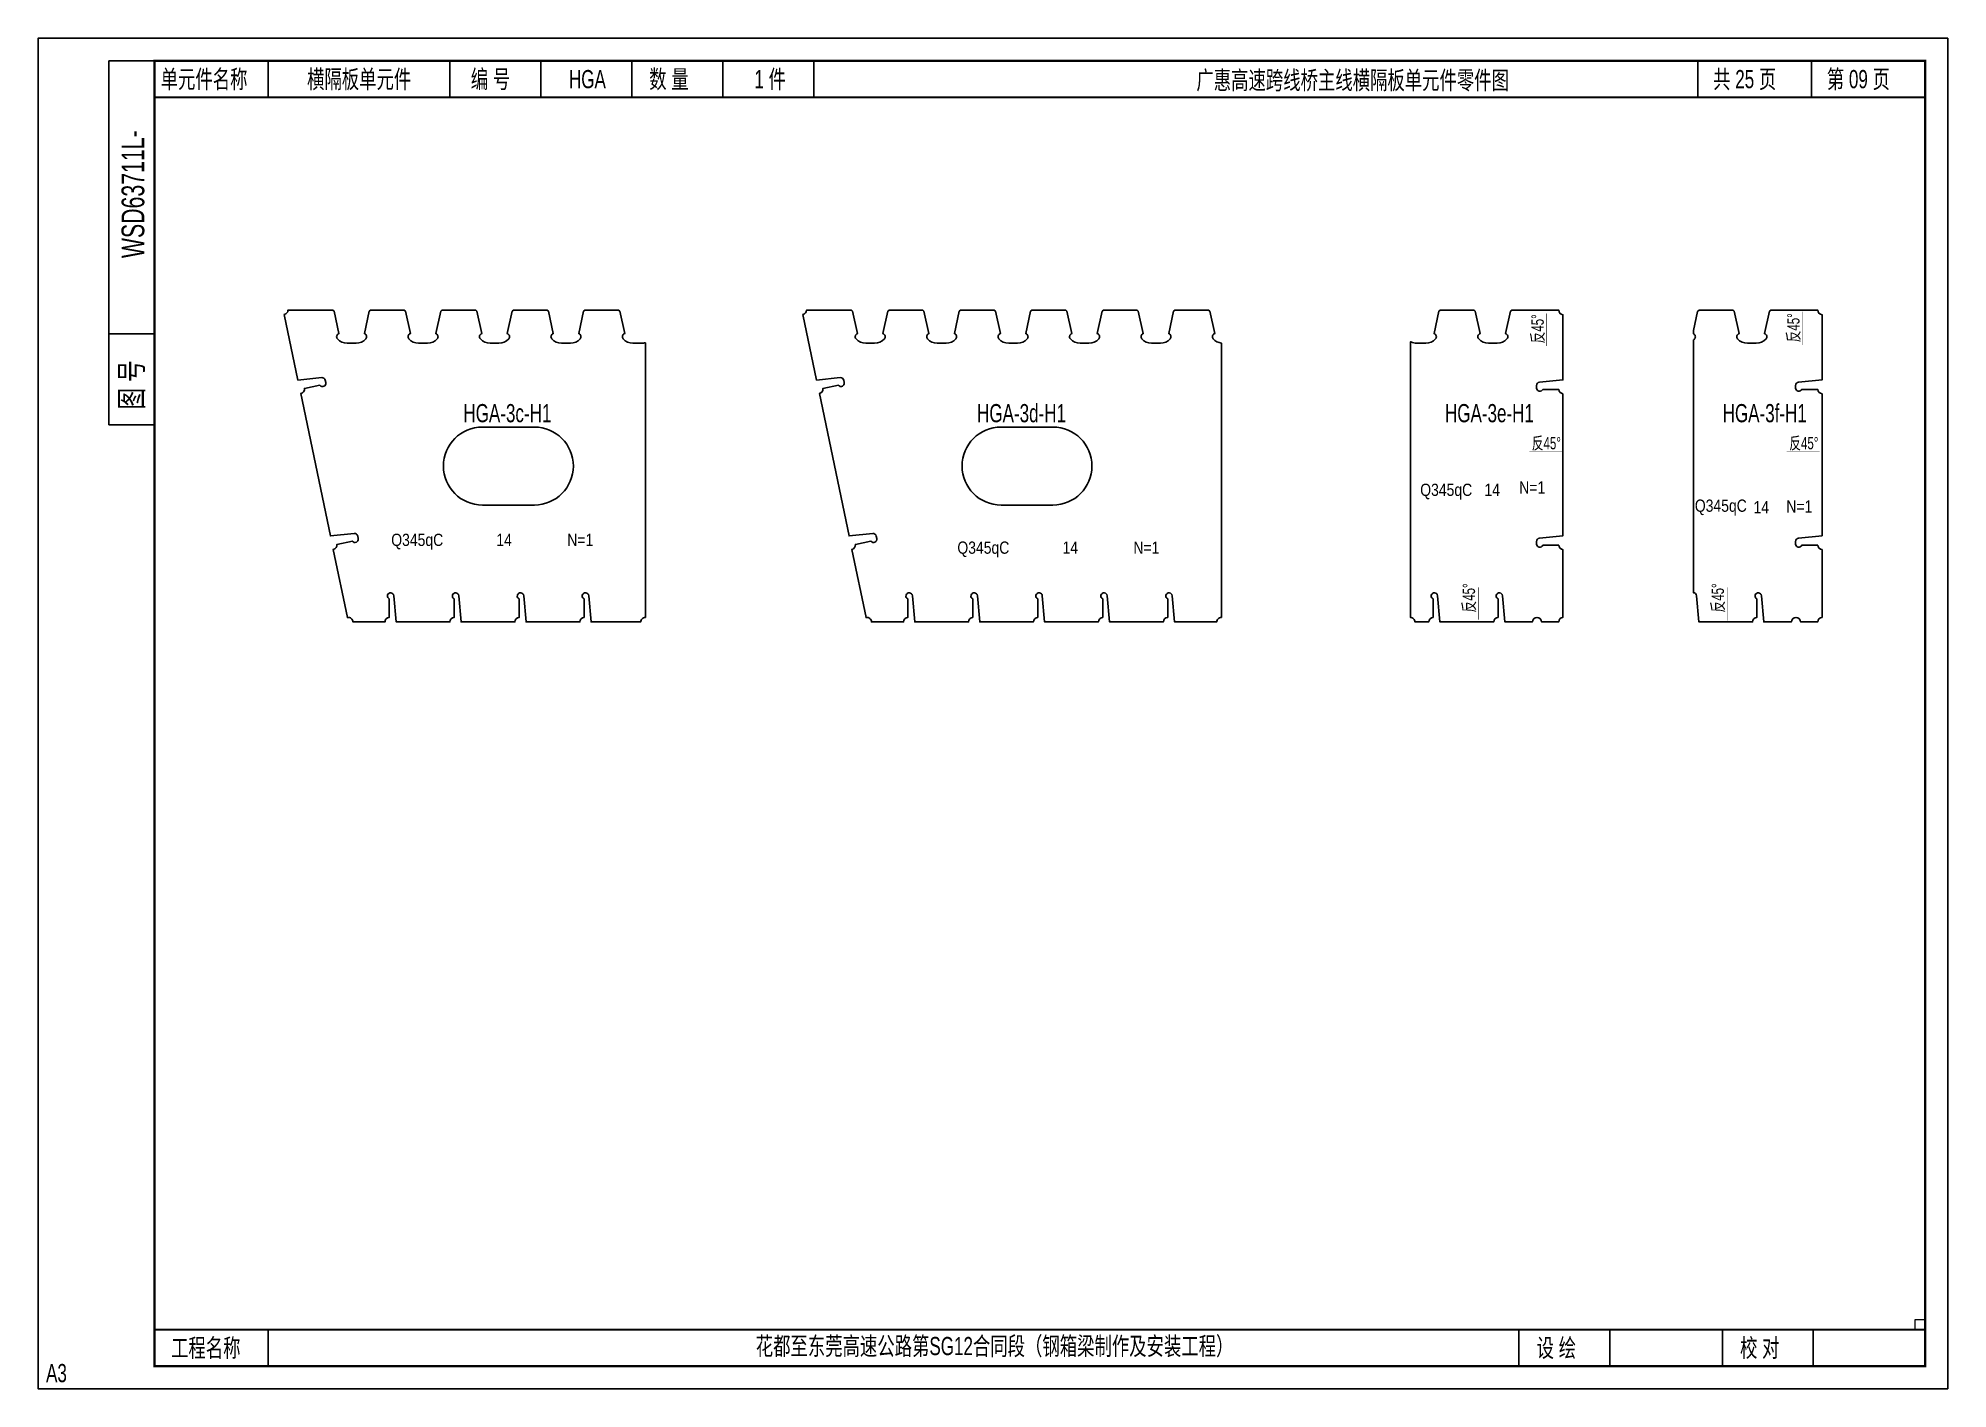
# Model space of a CAD drawing. Extents: x 1048373 to 1137448, y -324712 to -291779.
# Drawn here: x 1063248 to 1077948, y -324712 to -314317 of the extents above; entities that cross this region are included whole.
import ezdxf
from ezdxf.enums import TextEntityAlignment as Align

# ---------------------------------------------------------------- set-up
doc = ezdxf.new("R2010")
doc.units = 0
doc.header["$LTSCALE"] = 2
doc.header["$MEASUREMENT"] = 0
doc.layers.get('0').update_dxf_attribs({"linetype": 'CONTINUOUS'})
doc.layers.add('A3', color=7, linetype='CONTINUOUS')
doc.layers.add('vp', color=7, linetype='CONTINUOUS')
doc.layers.add('标注层', color=3, linetype='CONTINUOUS', lineweight=13)
doc.styles.add('仿宋', font='FSGB2312.ttf', dxfattribs={"width": 0.7})

msp = doc.modelspace()

# ---------------------------------------------------------------- texts
at = {"color": 6, "linetype": 'Continuous', "style": '仿宋', "width": 0.7}
for s, p in [('HGA-3c-H1', (1066860, -317273)), ('HGA-3d-H1', (1070818, -317273)), ('HGA-3e-H1', (1074420, -317273)), ('HGA-3f-H1', (1076539, -317273))]:
    msp.add_text(s, height=140, dxfattribs=at).set_placement(p, align=Align.CENTER)
at = {"color": 205, "style": '仿宋', "width": 0.85}
for s, p in [('Q345qC', (1074087, -317793)), ('14', (1074441, -317793)), ('N=1 ', (1074764, -317775)), ('Q345qC', (1076201, -317915)), ('14', (1076512, -317927)), ('N=1 ', (1076820, -317921)), ('Q345qC', (1066166, -318178)), ('14', (1066835, -318178)), ('N=1 ', (1067436, -318178)), ('Q345qC', (1070524, -318238)), ('14', (1071193, -318238)), ('N=1 ', (1071794, -318238))]:
    msp.add_text(s, height=94.5, dxfattribs=at).set_placement(p, align=Align.MIDDLE_CENTER)
at = {"layer": 'A3', "color": 7, "linetype": 'Continuous', "style": '仿宋', "width": 0.7}
for s, p in [('单元件名称', (1064191, -314702)), ('编 号', (1066578, -314702)), ('数 量', (1067952, -314702)), ('共 25 页', (1076142, -314702)), ('第 09 页', (1077017, -314702)), ('工程名称', (1064271, -324467)), ('花都至东莞高速公路第SG12合同段（钢箱梁制作及安装工程）', (1068772, -324453)), ('设 绘', (1074783, -324467)), ('校 对', (1076349, -324467))]:
    msp.add_text(s, height=140, dxfattribs=at).set_placement(p)
at = {"layer": 'A3', "color": 171, "style": '仿宋', "width": 0.7}
for s, p in [('横隔板单元件', (1065719, -314702)), ('HGA', (1067476, -314702)), ('1 件', (1068883, -314702))]:
    msp.add_text(s, height=140, dxfattribs=at).set_placement(p, align=Align.CENTER)
at = {"layer": 'A3', "color": 6, "linetype": 'Continuous', "style": '仿宋', "width": 0.7}
msp.add_text('广惠高速跨线桥主线横隔板单元件零件图', height=140, dxfattribs=at).set_placement((1072164, -314710))
at = {"layer": 'A3', "color": 7, "linetype": 'Continuous', "style": '仿宋', "width": 0.7}
msp.add_text('WSD63711L-', height=175, rotation=90, dxfattribs=at).set_placement((1064065, -315518), align=Align.CENTER)
msp.add_text('图 号', height=175, rotation=90, dxfattribs=at).set_placement((1064053, -317175))
msp.add_text('A3', height=140, dxfattribs=at).set_placement((1063389, -324661), align=Align.CENTER)
at = {"layer": '标注层', "color": 42, "style": '仿宋', "width": 0.7}
for p in [(1074838, -316666), (1076807, -316658), (1074309, -318737), (1076225, -318737)]:
    msp.add_text('反45%%D', height=94.5, rotation=90, dxfattribs=at).set_placement(p)
for p in [(1074746, -317481), (1076728, -317481)]:
    msp.add_text('反45%%D', height=94.5, dxfattribs=at).set_placement(p)

# ---------------------------------------------------------------- linework, layer by layer
at = {"color": 1, "ltscale": 3}
for points in [[(1067922, -316661, -0.067698), (1067895, -316665), (1067827, -316665, -0.215741), (1067752, -316631, -0.545494), (1067763, -316591), (1067726, -316418), (1067716, -316410), (1067456, -316410), (1067447, -316418), (1067409, -316591, -0.545494), (1067420, -316631, -0.215741), (1067345, -316665), (1067277, -316665, -0.215741), (1067202, -316631, -0.545494), (1067213, -316591), (1067176, -316418), (1067166, -316410), (1066906, -316410), (1066897, -316418), (1066859, -316591, -0.545494), (1066870, -316631, -0.215741), (1066795, -316665), (1066727, -316665, -0.215741), (1066652, -316631, -0.545494), (1066663, -316591), (1066626, -316418), (1066616, -316410), (1066356, -316410), (1066347, -316418), (1066309, -316591, -0.545494), (1066320, -316631, -0.215741), (1066245, -316665), (1066177, -316665, -0.215741), (1066102, -316631, -0.545494), (1066113, -316591), (1066076, -316418), (1066066, -316410), (1065806, -316410), (1065797, -316418), (1065759, -316591, -0.545494), (1065770, -316631, -0.215741), (1065695, -316665), (1065627, -316665, -0.215741), (1065552, -316631, -0.545494), (1065563, -316591), (1065526, -316418), (1065516, -316410), (1065171, -316410, -0.355257), (1065143, -316444), (1065248, -316948), (1065431, -316929, -0.385508), (1065458, -316949), (1065462, -316968, -0.812836), (1065417, -316988), (1065298, -317013, -0.397565), (1065270, -317052), (1065498, -318148), (1065681, -318129, -0.385508), (1065708, -318149), (1065712, -318168, -0.812836), (1065667, -318188), (1065548, -318213, -0.397565), (1065520, -318252), (1065629, -318776, -0.475735), (1065671, -318810), (1065918, -318810, -0.397565), (1065951, -318775), (1065951, -318633, -1.745235), (1065986, -318608), (1066004, -318810), (1066418, -318810, -0.397565), (1066451, -318775), (1066451, -318633, -1.745235), (1066486, -318608), (1066504, -318810), (1066918, -318810, -0.397565), (1066951, -318775), (1066951, -318633, -1.745235), (1066986, -318608), (1067004, -318810), (1067418, -318810, -0.397565), (1067451, -318775), (1067451, -318633, -1.745235), (1067486, -318608), (1067504, -318810), (1067887, -318810, -0.414214), (1067922, -318775)], [(1072356, -316664, -0.182355), (1072294, -316631, -0.545494), (1072305, -316591), (1072267, -316418), (1072258, -316410), (1071998, -316410), (1071988, -316418), (1071951, -316591, -0.545494), (1071962, -316631, -0.215741), (1071887, -316665), (1071819, -316665, -0.215741), (1071744, -316631, -0.545494), (1071755, -316591), (1071717, -316418), (1071708, -316410), (1071448, -316410), (1071438, -316418), (1071401, -316591, -0.545494), (1071412, -316631, -0.215741), (1071337, -316665), (1071269, -316665, -0.215741), (1071194, -316631, -0.545494), (1071205, -316591), (1071167, -316418), (1071158, -316410), (1070898, -316410), (1070888, -316418), (1070851, -316591, -0.545494), (1070862, -316631, -0.215741), (1070787, -316665), (1070719, -316665, -0.215741), (1070644, -316631, -0.545494), (1070655, -316591), (1070617, -316418), (1070608, -316410), (1070348, -316410), (1070338, -316418), (1070301, -316591, -0.545494), (1070312, -316631, -0.215741), (1070237, -316665), (1070169, -316665, -0.215741), (1070094, -316631, -0.545494), (1070105, -316591), (1070067, -316418), (1070058, -316410), (1069798, -316410), (1069788, -316418), (1069751, -316591, -0.545494), (1069762, -316631, -0.215741), (1069687, -316665), (1069619, -316665, -0.215741), (1069544, -316631, -0.545494), (1069555, -316591), (1069517, -316418), (1069508, -316410), (1069163, -316410, -0.355257), (1069135, -316444), (1069240, -316948), (1069422, -316929, -0.385508), (1069449, -316949), (1069453, -316968, -0.812836), (1069409, -316988), (1069289, -317013, -0.397565), (1069262, -317052), (1069490, -318148), (1069672, -318129, -0.385508), (1069699, -318149), (1069703, -318168, -0.812836), (1069659, -318188), (1069539, -318213, -0.397565), (1069512, -318252), (1069621, -318776, -0.475735), (1069663, -318810), (1069910, -318810, -0.397565), (1069943, -318775), (1069943, -318633, -1.745235), (1069978, -318608), (1069996, -318810), (1070410, -318810, -0.397565), (1070443, -318775), (1070443, -318633, -1.745235), (1070478, -318608), (1070496, -318810), (1070910, -318810, -0.397565), (1070943, -318775), (1070943, -318633, -1.745235), (1070978, -318608), (1070996, -318810), (1071410, -318810, -0.397565), (1071443, -318775), (1071443, -318633, -1.745235), (1071478, -318608), (1071496, -318810), (1071910, -318810, -0.397565), (1071943, -318775), (1071943, -318633, -1.745235), (1071978, -318608), (1071996, -318810), (1072321, -318810, -0.414214), (1072356, -318775)], [(1074986, -317053, -0.381105), (1074953, -317020), (1074831, -317020, -0.812836), (1074783, -317010), (1074783, -316990, -0.385508), (1074805, -316965), (1074986, -316947), (1074986, -316445, -0.397565), (1074953, -316410), (1074591, -316410), (1074581, -316418), (1074544, -316591, -0.545494), (1074555, -316631, -0.215741), (1074480, -316665), (1074412, -316665, -0.215741), (1074337, -316631, -0.545494), (1074348, -316591), (1074310, -316418), (1074301, -316410), (1074041, -316410), (1074031, -316418), (1073994, -316591, -0.545494), (1074005, -316631, -0.215741), (1073930, -316665), (1073862, -316665, -0.118292), (1073816, -316654), (1073811, -316654), (1073811, -318775, -0.414214), (1073846, -318810), (1073953, -318810, -0.397565), (1073986, -318775), (1073986, -318633, -1.745235), (1074021, -318608), (1074039, -318810), (1074453, -318810, -0.397565), (1074486, -318775), (1074486, -318633, -1.745235), (1074521, -318608), (1074539, -318810), (1074751, -318810, -1), (1074821, -318810), (1074953, -318810, -0.397565), (1074986, -318775), (1074986, -318253, -0.381105), (1074953, -318220), (1074831, -318220, -0.812836), (1074783, -318210), (1074783, -318190, -0.385508), (1074805, -318165), (1074986, -318147)], [(1076980, -317053, -0.381105), (1076947, -317020), (1076824, -317020, -0.812836), (1076777, -317010), (1076777, -316990, -0.385508), (1076799, -316965), (1076980, -316947), (1076980, -316445, -0.397565), (1076947, -316410), (1076585, -316410), (1076575, -316418), (1076537, -316591, -0.545494), (1076549, -316631, -0.215741), (1076474, -316665), (1076406, -316665, -0.215741), (1076330, -316631, -0.545494), (1076342, -316591), (1076304, -316418), (1076295, -316410), (1076035, -316410), (1076022, -316420), (1075990, -316568), (1075990, -316592, -0.505453), (1075999, -316631, -0.029805), (1075990, -316640), (1075990, -318585, -0.380202), (1076014, -318608), (1076032, -318810), (1076446, -318810, -0.397565), (1076479, -318775), (1076479, -318633, -1.745235), (1076514, -318608), (1076532, -318810), (1076745, -318810, -1), (1076815, -318810), (1076947, -318810, -0.397565), (1076980, -318775), (1076980, -318253, -0.381105), (1076947, -318220), (1076824, -318220, -0.812836), (1076777, -318210), (1076777, -318190, -0.385508), (1076799, -318165), (1076980, -318147)]]:
    msp.add_lwpolyline(points, format="xyb", close=True, dxfattribs=at)
at = {"layer": 'A3'}
for p, q in [((1063793, -317292), (1063793, -314492)), ((1064143, -314492), (1063793, -314492)), ((1065018, -314772), (1065018, -314492)), ((1066418, -314772), (1066418, -314492)), ((1067118, -314772), (1067118, -314492)), ((1067818, -314772), (1067818, -314492)), ((1068518, -314772), (1068518, -314492)), ((1069218, -314772), (1069218, -314492)), ((1076023, -314772), (1076023, -314492)), ((1076898, -314772), (1076898, -314492)), ((1064143, -316592), (1063793, -316592)), ((1064143, -317292), (1063793, -317292)), ((1065018, -324537), (1065018, -324257)), ((1074646, -324537), (1074646, -324257)), ((1075346, -324537), (1075346, -324257)), ((1076213, -324537), (1076213, -324257)), ((1076913, -324537), (1076913, -324257))]:
    msp.add_line(p, q, dxfattribs=at)
at = {"layer": 'A3', "color": 171}
msp.add_lwpolyline([(1077948, -314317), (1077948, -324712), (1063248, -324712), (1063248, -314317)], close=True, dxfattribs=at)
at = {"layer": 'A3'}
for points, const_width in [([(1064143, -314492), (1077773, -314492), (1077773, -324537), (1064143, -324537), (1064143, -314492)], 17.5), ([(1064143, -314772), (1077773, -314772)], 14), ([(1064143, -324257), (1077773, -324257)], 14)]:
    msp.add_lwpolyline(points, dxfattribs=dict(at, const_width=const_width))
at = {"layer": 'vp', "color": 2}
for points in [[(1066668, -317310, 1), (1066668, -317910), (1067068, -317910, 1), (1067068, -317310)], [(1070660, -317310, 1), (1070660, -317910), (1071060, -317910, 1), (1071060, -317310)]]:
    msp.add_lwpolyline(points, format="xyb", close=True, dxfattribs=at)
at = {"layer": '标注层', "color": 42}
for points in [[(1074858, -316429, 0, 19.4, 0), (1074858, -316487, 3.89, 3.89, 0), (1074858, -316686, 3.89, 3.89, 0)], [(1076827, -316421, 0, 19.4, 0), (1076827, -316479, 3.89, 3.89, 0), (1076827, -316678, 3.89, 3.89, 0)], [(1074983, -317500, 0, 19.4, 0), (1074925, -317500, 3.89, 3.89, 0), (1074726, -317500, 3.89, 3.89, 0)], [(1076965, -317500, 0, 19.4, 0), (1076907, -317500, 3.89, 3.89, 0), (1076708, -317500, 3.89, 3.89, 0)], [(1074334, -318800, 0, 19.4, 0), (1074334, -318742, 3.89, 3.89, 0), (1074334, -318543, 3.89, 3.89, 0)], [(1076250, -318800, 0, 19.4, 0), (1076250, -318742, 3.89, 3.89, 0), (1076250, -318543, 3.89, 3.89, 0)]]:
    msp.add_lwpolyline(points, format="xyseb", dxfattribs=at)
at = {"layer": '标注层', "color": 7}
msp.add_lwpolyline([(1077773, -324257), (1077696, -324257), (1077696, -324179), (1077773, -324179)], close=True, dxfattribs=at)

msp.set_redraw_order([(e.dxf.handle, doc.entitydb.next_handle()) for e in msp.query("TEXT MTEXT ATTDEF DIMENSION ARC_DIMENSION")])  # texts and dimensions are drawn at this point

doc.saveas('drawing.dxf')
